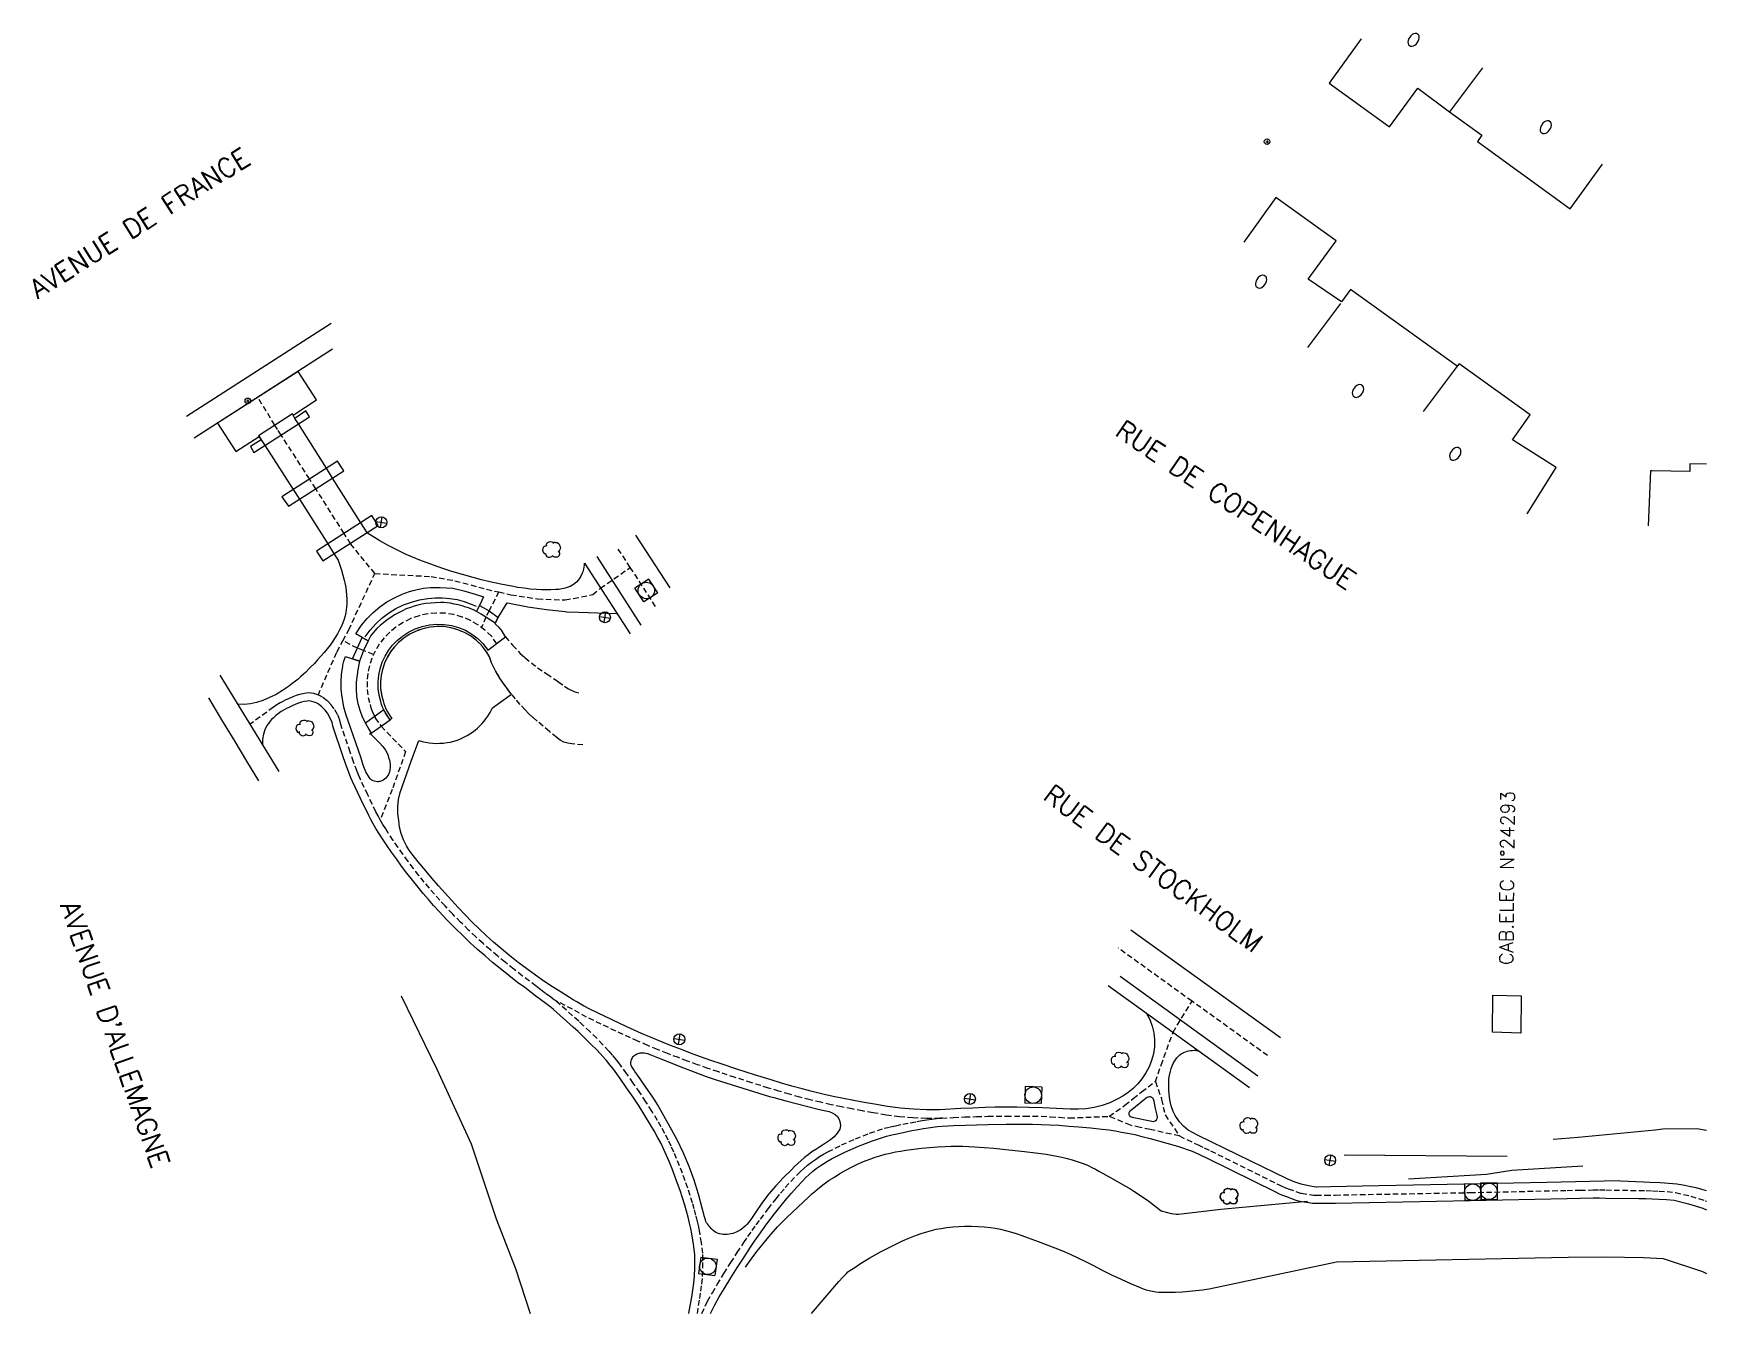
# Model space of a CAD drawing. Header units: millimetres. Extents: x 146512 to 147000, y 145000 to 145989.
# Drawn here: x 146847.5 to 147000, y 145000 to 145116.6 of the extents above; entities that cross this region are included whole.
import ezdxf
from ezdxf.enums import TextEntityAlignment as Align

# ---------------------------------------------------------------- set-up
doc = ezdxf.new("R2010")
doc.units = ezdxf.units.MM
doc.linetypes.add('DASHED', pattern=[0.75, 0.5, -0.25])
doc.layers.get('0').update_dxf_attribs({"linetype": 'CONTINUOUS'})
for name, color, linetype in [('W0001', 6, 'DASHED'), ('W0006', 2, 'CONTINUOUS'), ('W0008', 7, 'CONTINUOUS'), ('W0014', 7, 'CONTINUOUS'), ('W0060', 7, 'DASHED'), ('W0061', 7, 'CONTINUOUS'), ('W0100', 7, 'CONTINUOUS'), ('W0105', 7, 'CONTINUOUS'), ('W0113', 2, 'DASHED'), ('W0210', 2, 'CONTINUOUS'), ('W0211', 2, 'CONTINUOUS'), ('W0213', 2, 'CONTINUOUS'), ('W0300', 7, 'CONTINUOUS'), ('W0420', 7, 'CONTINUOUS'), ('W0431', 7, 'CONTINUOUS'), ('W0469', 7, 'CONTINUOUS'), ('W0514', 5, 'CONTINUOUS'), ('W0856', 7, 'CONTINUOUS'), ('W0989', 7, 'CONTINUOUS'), ('W0991', 7, 'CONTINUOUS'), ('W1102', 7, 'CONTINUOUS')]:
    doc.layers.add(name, color=color, linetype=linetype)
doc.styles.get("Standard").update_dxf_attribs({"font": 'romans.shx', "width": 0.85})

msp = doc.modelspace()

# ---------------------------------------------------------------- texts
at = {"layer": 'W0989'}
for s, rotation, p in [('AVENUE DE FRANCE', 32.4591, (146847.43, 145093.16)), ('RUE DE COPENHAGUE', 326.2445, (146946.47, 145080.8)), ('RUE DE STOCKHOLM', 323.7257, (146939.94, 145047.63)), ("AVENUE D'ALLEMAGNE", 289.2282, (146850.76, 145037.48))]:
    msp.add_text(s, height=1.75, rotation=rotation, dxfattribs=at).set_placement(p, align=Align.MIDDLE_LEFT)
at = {"layer": 'W0991'}
for p in [(146973.3, 145116.06), (146985.35, 145108.1), (146959.41, 145094.03), (146968.24, 145084.07), (146977.1, 145078.34)]:
    msp.add_text('O', height=1.25, rotation=324.2562, dxfattribs=at).set_placement(p, align=Align.MIDDLE_CENTER)
msp.add_text('CAB.ELEC N°24293', height=1.25, rotation=89.4414, dxfattribs=at).set_placement((146982.44, 145039.69), align=Align.CENTER)

# ---------------------------------------------------------------- blocks, each defined once
blk = doc.blocks.new('T856')
for p, q in [((-0.125, 0), (0.125, 0)), ((0, 0.125), (0, -0.125))]:
    blk.add_line(p, q)
blk.add_ellipse((0, 0), major_axis=(-0.177, 0.177), ratio=1, start_param=3.9269908, end_param=10.2101761)
blk = doc.blocks.new('T300')
for p, q in [((-0.8, 0.51), (-0.86, 0.34)), ((-0.86, 0.34), (-0.86, 0.17)), ((-0.86, 0.17), (-0.74, 0.06)), ((-0.69, 0.63), (-0.8, 0.51)), ((-0.8, -0.06), (-0.74, 0.06)), ((-0.74, 0.06), (-0.69, 0.11)), ((-0.57, 0.69), (-0.69, 0.63)), ((-0.46, 0.69), (-0.57, 0.69)), ((-0.29, 0.63), (-0.46, 0.69)), ((-0.29, 0.63), (-0.17, 0.74)), ((-0.23, 0.57), (-0.29, 0.63)), ((-0.17, 0.74), (-0.06, 0.8)), ((-0.06, 0.8), (0.06, 0.8)), ((0.06, 0.8), (0.23, 0.74)), ((0.23, 0.74), (0.34, 0.63)), ((0.34, 0.63), (0.4, 0.51)), ((0.46, 0.46), (0.34, 0.46)), ((0.4, 0.51), (0.4, 0.46)), ((0.57, 0.4), (0.46, 0.46)), ((0.57, 0.4), (0.69, 0.29)), ((0.69, 0.29), (0.74, 0.17)), ((0.74, 0.06), (0.69, -0.17)), ((0.74, 0.17), (0.74, 0.06)), ((-0.8, -0.17), (-0.8, -0.06)), ((-0.8, -0.23), (-0.8, -0.17)), ((-0.74, -0.34), (-0.8, -0.23)), ((-0.69, -0.4), (-0.74, -0.34)), ((-0.51, -0.46), (-0.69, -0.4)), ((-0.4, -0.46), (-0.51, -0.46)), ((-0.4, -0.46), (-0.34, -0.46)), ((-0.34, -0.46), (-0.34, -0.4)), ((-0.34, -0.51), (-0.34, -0.46)), ((-0.29, -0.63), (-0.34, -0.51)), ((-0.17, -0.74), (-0.29, -0.63)), ((-0.06, -0.8), (-0.17, -0.74)), ((0.06, -0.8), (-0.06, -0.8)), ((0.17, -0.74), (0.06, -0.8)), ((0.23, -0.69), (0.17, -0.74)), ((0.29, -0.46), (0.23, -0.46)), ((0.29, -0.63), (0.23, -0.69)), ((0.46, -0.4), (0.29, -0.46)), ((0.34, -0.51), (0.29, -0.63)), ((0.34, -0.51), (0.34, -0.46)), ((0.57, -0.34), (0.46, -0.4)), ((0.63, -0.29), (0.57, -0.34)), ((0.69, -0.17), (0.63, -0.29))]:
    blk.add_line(p, q)
blk = doc.blocks.new('T420')
for p, q in [((0.75, 0.75), (-0.75, 0.75)), ((-0.75, 0.75), (-0.75, -0.75)), ((0.75, 0.75), (0.75, -0.75)), ((0.75, -0.75), (-0.75, -0.75))]:
    blk.add_line(p, q)
blk.add_ellipse((0, 0), major_axis=(-0.53, 0.53), ratio=1, start_param=3.926991, end_param=10.210176)
blk = doc.blocks.new('T469')
at = {"color": 0, "linetype": 'Continuous', "flags": 128}
for points in [[(-0.35, 0.35), (0.35, -0.35)], [(-0.35, -0.35), (0.35, 0.35)]]:
    blk.add_lwpolyline(points, dxfattribs=at)
at = {"color": 0, "linetype": 'Continuous'}
blk.add_circle((0, 0), 0.5, dxfattribs=at)

# ---------------------------------------------------------------- linework, layer by layer
at = {"layer": 'W0001'}
for points in [[(146904.23, 145064.43), (146901.92, 145067.99), (146900.73, 145069.82)], [(146960, 145023.5), (146953.11, 145028.46), (146946.38, 145033.31)]]:
    msp.add_lwpolyline(points, dxfattribs=at)
at = {"layer": 'W0006'}
for points in [[(146874.65, 145090.22), (146861.47, 145081.73)], [(146863.47, 145056.1), (146864.67, 145054.11), (146865.87, 145052.13), (146866.95, 145050.34), (146868.03, 145048.55)]]:
    msp.add_lwpolyline(points, dxfattribs=at)
at = {"layer": 'W0008'}
for points in [[(146905.57, 145066.13), (146902.44, 145070.93)], [(146898.86, 145068.98), (146902.89, 145062.74)], [(146961.17, 145025.12), (146947.55, 145034.93)], [(146946.56, 145030.74), (146959.11, 145021.67)]]:
    msp.add_lwpolyline(points, dxfattribs=at)
at = {"layer": 'W0014'}
for points in [[(146874.77, 145087.89), (146862.18, 145079.76)], [(146897.74, 145068.37), (146901.9, 145061.95)], [(146877.76, 145061.65), (146878.22, 145062.27), (146878.73, 145062.84), (146879.29, 145063.36), (146879.9, 145063.83), (146880.56, 145064.23), (146881.25, 145064.57), (146881.97, 145064.83), (146882.71, 145065.03), (146883.46, 145065.16), (146884.13, 145065.23), (146884.81, 145065.23), (146885.48, 145065.17), (146886.14, 145065.06), (146886.79, 145064.88), (146887.41, 145064.64), (146887.89, 145064.46)], [(146864.52, 145058.17), (146869.89, 145049.38)], [(146945.48, 145029.88), (146958.36, 145020.59)]]:
    msp.add_lwpolyline(points, dxfattribs=at)
at = {"layer": 'W0060'}
for points in [[(146875.73, 145061.3), (146876.26, 145062.3), (146878.64, 145067.43), (146876.43, 145070.14), (146875.84, 145071.09), (146873.25, 145075.16), (146872.69, 145076.05), (146870.11, 145080.04), (146869.77, 145080.56), (146869.53, 145080.94), (146867.97, 145083.49)], [(146878.64, 145067.43), (146883.77, 145067.16), (146885.94, 145066.78), (146888.83, 145066), (146889.94, 145065.75), (146891.05, 145065.49), (146893.47, 145065.12), (146895.99, 145065.02), (146898.5, 145065.51), (146899.2, 145066.09), (146901.92, 145067.99)], [(146889.94, 145065.75), (146889.06, 145064.04), (146888.76, 145063.47), (146888.36, 145062.52)], [(146889.75, 145061.04), (146889.28, 145061.71), (146888.68, 145062.28), (146888.04, 145062.76), (146887.35, 145063.16), (146886.61, 145063.47), (146885.84, 145063.69), (146885.05, 145063.81), (146884.25, 145063.83), (146883.46, 145063.76), (146882.68, 145063.59), (146881.92, 145063.32), (146881.21, 145062.96), (146880.55, 145062.53), (146880, 145062.08), (146879.5, 145061.56), (146879.05, 145060.99), (146878.68, 145060.37), (146878.37, 145059.71), (146878.15, 145059.02), (146878, 145058.31), (146877.93, 145057.59), (146877.95, 145056.87), (146878.04, 145056.15), (146878.21, 145055.5), (146878.29, 145055.2), (146878.41, 145054.88), (146878.56, 145054.55), (146878.67, 145054.35), (146878.67, 145054.35), (146878.67, 145054.25), (146879.11, 145053.66), (146879.22, 145053.52), (146881.45, 145051.2), (146881.45, 145051.2), (146881.45, 145051.2), (146880.22, 145047.75), (146879.13, 145044.99)], [(146873.47, 145056.36), (146875.2, 145060.31), (146875.73, 145061.3)], [(146878.52, 145060.04), (146877.62, 145060.43), (146877.05, 145060.63), (146875.73, 145061.3)], [(146908.05, 145000), (146908.14, 145000.72), (146908.25, 145001.37), (146908.35, 145002.03), (146908.43, 145002.69), (146908.51, 145003.37), (146908.54, 145004.14), (146908.53, 145005.49), (146908.53, 145005.49), (146908.4, 145006.43), (146908.25, 145007.37), (146908.16, 145007.89), (146908.04, 145008.4), (146907.9, 145008.97), (146907.75, 145009.53), (146907.59, 145010.08), (146907.38, 145010.76), (146907.16, 145011.43), (146906.92, 145012.1), (146906.68, 145012.78), (146906.42, 145013.46), (146906.14, 145014.13), (146905.9, 145014.7), (146905.64, 145015.26), (146905.38, 145015.81), (146905.06, 145016.42), (146904.74, 145017.01), (146904.41, 145017.59), (146903.88, 145018.45), (146903.34, 145019.3), (146902.79, 145020.14), (146902.19, 145021), (146901.59, 145021.86), (146900.96, 145022.71), (146900.65, 145023.12), (146900.31, 145023.53), (146899.97, 145023.92), (146899.42, 145024.5), (146898.86, 145025.08), (146898.27, 145025.66), (146897.67, 145026.23), (146897.22, 145026.64), (146895.41, 145028.25), (146895.16, 145028.46), (146894.9, 145028.66), (146894.64, 145028.85), (146894.19, 145029.17), (146893.76, 145029.49), (146893.33, 145029.83), (146892.74, 145030.3), (146892.09, 145030.75), (146891.31, 145031.37), (146890.52, 145032.01), (146889.84, 145032.57), (146889.17, 145033.13), (146888.5, 145033.72), (146887.84, 145034.32), (146887.19, 145034.94), (146886.46, 145035.66), (146885.74, 145036.39), (146885.04, 145037.14), (146884.55, 145037.67), (146884.07, 145038.21), (146883.61, 145038.76), (146883.15, 145039.31), (146882.65, 145039.93), (146882.16, 145040.56), (146881.67, 145041.2), (146881.2, 145041.85), (146880.76, 145042.48), (146880.32, 145043.11), (146879.89, 145043.75), (146879.63, 145044.16), (146879.37, 145044.57), (146879.13, 145044.99), (146878.93, 145045.35), (146878.74, 145045.72), (146878, 145047.26), (146877.27, 145048.8), (146877.14, 145049.1), (146877.02, 145049.4), (146876.7, 145050.27), (146876.39, 145051.16), (146875.54, 145053.67), (146875.44, 145054.08), (146875.24, 145054.58), (146874.94, 145055.1), (146874.67, 145055.46), (146874.3, 145055.84), (146873.86, 145056.17), (146873.6, 145056.31), (146873.35, 145056.42), (146873.08, 145056.5), (146872.85, 145056.54), (146872.61, 145056.55), (146872.39, 145056.54), (146872.07, 145056.48), (146871.77, 145056.41), (146871.46, 145056.31), (146871.16, 145056.2), (146870.82, 145056.05), (146870.48, 145055.89), (146870.25, 145055.78), (146870.01, 145055.65), (146869.72, 145055.46), (146869.42, 145055.26), (146869.4, 145055.24), (146867.28, 145053.71)], [(146930.36, 145017.8), (146930.15, 145017.79), (146928.91, 145017.78), (146927.68, 145017.83), (146926.46, 145017.93), (146925.24, 145018.09), (146924.04, 145018.3), (146923.09, 145018.46), (146922.14, 145018.64), (146921.18, 145018.83), (146920.23, 145019.03), (146919.28, 145019.25), (146918.32, 145019.48), (146917.37, 145019.72), (146916.42, 145019.98), (146915.47, 145020.26), (146914.52, 145020.54), (146912.99, 145021.02), (146911.47, 145021.51), (146909.95, 145022.01), (146909, 145022.34), (146908.06, 145022.67), (146907.12, 145023.01), (146906.31, 145023.32), (146905.31, 145023.7), (146904.41, 145024.06), (146903.51, 145024.43), (146902.62, 145024.82), (146901.27, 145025.43), (146899.93, 145026.05), (146898.6, 145026.69), (146897.94, 145027.02), (146897.29, 145027.37), (146896.65, 145027.73), (146895.03, 145028.56)], [(146949.77, 145021.14), (146950.3, 145022.64), (146951.38, 145025.63), (146953.11, 145028.46)], [(146950.29, 145019.71), (146950.34, 145019.51), (146950.48, 145018.82), (146950.66, 145018.1), (146951.96, 145016.18), (146949.3, 145016.77), (146948.4, 145016.96), (146947.5, 145017.15), (146945.57, 145017.97), (146946.99, 145018.98), (146947.74, 145019.59), (146948.52, 145020.21), (146949.77, 145021.14), (146950.32, 145019.61)], [(146908.43, 145000), (146908.97, 145001.12), (146909.4, 145001.89), (146909.84, 145002.64), (146910.45, 145003.64), (146911.08, 145004.64), (146911.67, 145005.55), (146912.27, 145006.46), (146912.64, 145007.01), (146913.02, 145007.56), (146913.4, 145008.09), (146913.78, 145008.6), (146914.49, 145009.53), (146915.2, 145010.45), (146915.62, 145010.96), (146916.05, 145011.47), (146916.55, 145012.03), (146917.07, 145012.58), (146917.39, 145012.9), (146917.73, 145013.21), (146918.07, 145013.51), (146918.43, 145013.79), (146918.79, 145014.05), (146919.15, 145014.3), (146919.53, 145014.53), (146919.92, 145014.74), (146921.17, 145015.36), (146922.44, 145015.92), (146923.73, 145016.43), (146925.06, 145016.88), (146925.59, 145017), (146926.08, 145017.11), (146926.76, 145017.25), (146927.44, 145017.39), (146928.02, 145017.5), (146928.52, 145017.58), (146928.95, 145017.66), (146929.4, 145017.71), (146929.84, 145017.76), (146930.29, 145017.8), (146931.35, 145017.86), (146932.4, 145017.91), (146933.46, 145017.95), (146934.52, 145017.97), (146936.17, 145018), (146937.82, 145018), (146938.6, 145018), (146939.38, 145017.97), (146940.19, 145017.93), (146941.01, 145017.88), (146941.93, 145017.82), (146945.57, 145017.97)], [(146951.96, 145016.18), (146951.96, 145016.18), (146953.38, 145015.49), (146953.52, 145015.43), (146953.66, 145015.38), (146954.23, 145015.1), (146954.8, 145014.82), (146961.04, 145011.74), (146961.3, 145011.61), (146961.56, 145011.49), (146961.72, 145011.43), (146961.88, 145011.37), (146962.81, 145011.04), (146963, 145010.98), (146963.09, 145010.96), (146964.19, 145010.8), (146964.29, 145010.79), (146964.4, 145010.79), (146965.27, 145010.79), (146966.16, 145010.8), (146978.44, 145011.02), (146987.29, 145011.22), (146988.47, 145011.24), (146989.66, 145011.26), (146990.24, 145011.26), (146990.83, 145011.26), (146993.86, 145011.21), (146994.49, 145011.2), (146995.08, 145011.19), (146995.68, 145011.16), (146996.4, 145011.11), (146997.18, 145011.04), (146998.56, 145010.7), (146999.89, 145010.28), (147000, 145010.24)]]:
    msp.add_lwpolyline(points, dxfattribs=at)
at = {"layer": 'W0061'}
for points in [[(146897.73, 145068.37), (146897.72, 145068.19), (146897.7, 145068.01), (146897.67, 145067.84), (146897.63, 145067.71), (146897.59, 145067.59), (146897.54, 145067.47), (146897.4, 145067.2), (146897.25, 145066.95), (146897.15, 145066.81), (146897.05, 145066.69), (146896.91, 145066.56), (146896.76, 145066.44), (146896.6, 145066.34), (146896.44, 145066.25), (146896.26, 145066.18), (146896.08, 145066.12), (146895.88, 145066.07), (146895.67, 145066.03), (146895.4, 145065.99), (146895.13, 145065.97), (146894.69, 145065.94), (146894.26, 145065.94), (146893.82, 145065.95), (146893.38, 145065.97), (146892.81, 145066.02), (146892.24, 145066.09), (146891.67, 145066.17), (146891.11, 145066.27), (146890.12, 145066.47), (146889.13, 145066.69), (146888.37, 145066.87), (146887.61, 145067.06), (146886.63, 145067.34), (146885.67, 145067.63), (146884.83, 145067.9), (146883.99, 145068.18), (146882.74, 145068.65), (146881.5, 145069.18), (146879.91, 145069.97), (146879.11, 145070.42), (146877.97, 145071.12), (146877.37, 145072.04), (146874.79, 145076.13), (146874.25, 145077.03), (146871.68, 145081.07), (146871.35, 145081.56), (146871.2, 145081.86), (146873.34, 145083.26), (146871.66, 145085.85), (146864.29, 145081.12), (146865.97, 145078.54), (146868.1, 145079.92), (146868.29, 145079.61), (146868.64, 145079.08), (146871.21, 145075.1), (146871.77, 145074.22), (146874.36, 145070.15), (146874.94, 145069.21), (146875.3, 145068.64), (146875.61, 145067.74), (146875.86, 145066.82), (146875.92, 145066.57), (146875.97, 145066.31), (146876.02, 145065.88), (146876.07, 145065.44), (146876.09, 145065.17), (146876.1, 145064.9), (146876.09, 145064.63), (146876.07, 145064.38), (146876.04, 145064.13), (146876, 145063.87), (146875.94, 145063.57), (146875.85, 145063.27), (146875.74, 145062.95), (146875.6, 145062.64), (146875.43, 145062.29), (146875.24, 145061.94), (146875.03, 145061.6), (146874.81, 145061.27), (146874.56, 145060.91), (146874.29, 145060.57), (146874.02, 145060.23), (146873.73, 145059.89), (146873.43, 145059.56), (146873.13, 145059.24), (146872.72, 145058.83), (146872.31, 145058.42), (146872.1, 145058.22), (146871.87, 145058.02), (146871.64, 145057.82), (146871.4, 145057.63), (146871.08, 145057.39), (146870.76, 145057.15), (146870.22, 145056.76), (146869.65, 145056.41), (146869.05, 145056.12), (146868.43, 145055.87), (146867.87, 145055.68), (146867.3, 145055.55), (146866.73, 145055.51), (146866.16, 145055.54)], [(146878.02, 145061.29), (146877.49, 145061.6), (146876.91, 145061.95), (146877.43, 145062.73), (146877.94, 145063.33), (146878.49, 145063.89), (146879.09, 145064.39), (146879.74, 145064.84), (146880.42, 145065.23), (146881.13, 145065.56), (146881.46, 145065.68), (146881.8, 145065.79), (146882.14, 145065.89), (146882.49, 145065.98), (146882.79, 145066.04), (146883.09, 145066.09), (146883.39, 145066.12), (146883.7, 145066.15), (146884.14, 145066.16), (146884.59, 145066.16), (146885.16, 145066.13), (146885.74, 145066.09), (146886.76, 145065.84), (146887.78, 145065.56), (146888.53, 145065.32), (146888.19, 145064.53), (146887.91, 145063.98), (146887.91, 145063.98), (146887.63, 145064.11), (146887.4, 145064.21), (146887.17, 145064.3), (146886.93, 145064.38), (146886.59, 145064.48), (146886.23, 145064.57), (146885.88, 145064.65), (146885.53, 145064.72), (146885.23, 145064.76), (146884.93, 145064.78), (146884.64, 145064.79), (146884.18, 145064.77), (146883.73, 145064.74), (146883.28, 145064.69), (146882.92, 145064.63), (146882.57, 145064.55), (146882.23, 145064.46), (146881.89, 145064.35), (146881.51, 145064.2), (146881.15, 145064.04), (146880.79, 145063.86), (146880.44, 145063.66), (146880.1, 145063.44), (146879.76, 145063.2), (146879.44, 145062.95), (146879.13, 145062.69), (146878.83, 145062.41), (146878.64, 145062.21), (146878.46, 145061.99), (146878.29, 145061.77), (146878.15, 145061.53), (146878.02, 145061.29)], [(146948.97, 145027.35), (146949.26, 145026.78), (146949.47, 145026.19), (146949.62, 145025.57), (146949.69, 145024.94), (146949.68, 145024.31), (146949.59, 145023.68), (146949.43, 145023.07), (146949.2, 145022.48), (146948.9, 145021.92), (146948.54, 145021.4), (146948.16, 145020.94), (146947.75, 145020.52), (146947.29, 145020.14), (146946.8, 145019.8), (146946.29, 145019.52), (146945.61, 145019.21), (146944.92, 145018.96), (146944.2, 145018.78), (146943.47, 145018.66), (146942.74, 145018.61), (146942, 145018.63), (146940.74, 145018.69), (146939.48, 145018.74), (146938.22, 145018.78), (146937.15, 145018.8), (146936.07, 145018.8), (146935.16, 145018.79), (146934.25, 145018.76), (146933.15, 145018.72), (146932.04, 145018.67), (146930.12, 145018.57), (146928.93, 145018.56), (146927.73, 145018.61), (146926.54, 145018.71), (146925.35, 145018.86), (146924.18, 145019.07), (146923.23, 145019.23), (146922.28, 145019.4), (146921.34, 145019.59), (146920.4, 145019.79), (146919.46, 145020), (146918.51, 145020.23), (146917.57, 145020.48), (146916.63, 145020.73), (146915.69, 145021), (146914.75, 145021.29), (146913.23, 145021.76), (146911.71, 145022.25), (146910.2, 145022.75), (146909.26, 145023.07), (146908.33, 145023.4), (146907.4, 145023.74), (146906.59, 145024.05), (146905.59, 145024.43), (146904.7, 145024.78), (146903.82, 145025.15), (146902.94, 145025.53), (146901.6, 145026.14), (146900.27, 145026.76), (146898.94, 145027.39), (146898.3, 145027.71), (146897.66, 145028.05), (146897.04, 145028.4), (146896.73, 145028.59), (146895.62, 145029.27), (146894.83, 145029.78), (146894.04, 145030.3), (146893.27, 145030.84), (146892.48, 145031.41), (146891.71, 145032), (146890.95, 145032.6), (146890.2, 145033.21), (146889.47, 145033.84), (146888.79, 145034.44), (146888.14, 145035.06), (146887.49, 145035.69), (146886.86, 145036.33), (146886.24, 145036.99), (146885.34, 145037.98), (146884.45, 145038.98), (146883.86, 145039.65), (146883.29, 145040.33), (146882.6, 145041.17), (146881.93, 145042.02), (146881.72, 145042.31), (146881.53, 145042.61), (146881.26, 145043.16), (146881.05, 145043.73), (146880.9, 145044.32), (146880.82, 145044.92), (146880.74, 145045.56), (146880.74, 145046.21), (146880.81, 145046.85), (146880.96, 145047.48), (146881.96, 145050.34), (146882.64, 145052.23), (146882.96, 145052.13), (146883.27, 145052.06), (146883.59, 145052.01), (146883.92, 145051.97), (146884.24, 145051.95), (146884.57, 145051.96), (146884.89, 145051.98), (146885.22, 145052.02), (146885.54, 145052.08), (146885.85, 145052.16), (146886.16, 145052.26), (146886.46, 145052.38), (146886.76, 145052.51), (146887.05, 145052.66), (146887.3, 145052.81), (146887.54, 145052.98), (146887.77, 145053.15), (146887.99, 145053.34), (146888.2, 145053.54), (146888.4, 145053.75), (146888.59, 145053.97), (146888.77, 145054.2), (146888.94, 145054.44), (146889.09, 145054.69), (146889.23, 145054.94), (146889.35, 145055.2), (146891.1, 145056.44), (146891.04, 145056.51), (146890.54, 145057.16), (146890.07, 145057.85), (146889.65, 145058.56), (146889.27, 145059.29), (146889.1, 145059.84), (146888.82, 145060.29), (146888.35, 145060.9), (146887.89, 145061.35), (146887.37, 145061.74), (146886.8, 145062.06), (146886.21, 145062.31), (146885.58, 145062.49), (146884.94, 145062.59), (146884.29, 145062.6), (146883.65, 145062.54), (146883.01, 145062.4), (146882.4, 145062.19), (146881.82, 145061.9), (146881.28, 145061.54), (146880.83, 145061.17), (146880.42, 145060.75), (146880.06, 145060.29), (146879.76, 145059.79), (146879.51, 145059.26), (146879.33, 145058.7), (146879.21, 145058.13), (146879.16, 145057.55), (146879.17, 145056.96), (146879.25, 145056.38), (146879.39, 145055.82), (146879.46, 145055.58), (146879.55, 145055.34), (146879.65, 145055.11), (146879.8, 145054.82), (146879.98, 145054.53), (146880.18, 145054.23), (146880.04, 145054.11), (146879.92, 145054.26), (146879.72, 145054.56), (146879.72, 145054.56), (146879.54, 145054.86), (146879.46, 145055.01), (146879.34, 145055.26), (146879.25, 145055.51), (146879.18, 145055.76), (146879.03, 145056.34), (146878.95, 145056.95), (146878.94, 145057.56), (146879, 145058.16), (146879.12, 145058.76), (146879.31, 145059.34), (146879.57, 145059.89), (146879.88, 145060.41), (146880.26, 145060.9), (146880.68, 145061.33), (146881.15, 145061.72), (146881.71, 145062.09), (146882.32, 145062.39), (146882.95, 145062.61), (146883.61, 145062.76), (146884.29, 145062.82), (146884.96, 145062.8), (146885.63, 145062.7), (146886.28, 145062.52), (146886.9, 145062.26), (146887.49, 145061.92), (146888.03, 145061.51), (146888.51, 145061.04), (146888.93, 145060.45), (146890.54, 145061.67), (146890.54, 145061.67), (146890.17, 145062.27), (146889.96, 145062.5), (146889.67, 145062.79), (146889.58, 145062.87), (146889.6, 145062.9), (146889.88, 145063.43), (146890.71, 145064.76), (146890.89, 145064.72), (146892.58, 145064.4), (146894.29, 145064.15), (146896, 145063.96), (146896.14, 145063.95), (146897.24, 145063.91), (146900.67, 145063.8), (146900.67, 145063.8)], [(146877.79, 145053.8), (146877.8, 145053.79), (146878.09, 145053.25), (146878.31, 145052.88), (146878.26, 145052.83), (146878.59, 145052.5), (146878.74, 145052.35), (146879.06, 145051.99), (146879.36, 145051.68), (146879.62, 145051.33), (146879.82, 145050.94), (146879.9, 145050.68), (146879.98, 145050.42), (146880.02, 145050.25), (146880.04, 145050.09), (146880.05, 145049.91), (146880.04, 145049.74), (146880.02, 145049.54), (146879.97, 145049.33), (146879.93, 145049.22), (146879.88, 145049.12), (146879.82, 145049.02), (146879.73, 145048.9), (146879.63, 145048.79), (146879.52, 145048.7), (146879.4, 145048.61), (146879.27, 145048.54), (146879.13, 145048.49), (146879.04, 145048.47), (146878.94, 145048.46), (146878.84, 145048.46), (146878.74, 145048.47), (146878.62, 145048.5), (146878.49, 145048.55), (146878.37, 145048.61), (146878.29, 145048.66), (146878.22, 145048.73), (146878.15, 145048.8), (146877.82, 145049.37), (146877.57, 145049.97), (146877.39, 145050.6), (146876.2, 145054.02), (146876.03, 145054.53), (146875.87, 145055.05), (146875.82, 145055.26), (146875.78, 145055.48), (146875.65, 145056.17), (146875.58, 145056.86), (146875.57, 145057.56), (146875.61, 145058.26), (146875.72, 145058.95), (146875.74, 145059.07), (146875.76, 145059.19), (146875.83, 145059.45), (146875.97, 145059.88), (146876.61, 145059.67), (146877.24, 145059.44), (146877.2, 145059.29), (146877.17, 145059.15), (146877.09, 145058.67), (146877.03, 145058.19), (146877.03, 145058.19), (146876.94, 145057.54), (146876.93, 145056.89), (146876.97, 145056.24), (146877.08, 145055.6), (146877.26, 145054.98), (146877.5, 145054.37), (146877.79, 145053.8)], [(146907.26, 145000), (146907.3, 145000.21), (146907.42, 145000.85), (146907.53, 145001.49), (146907.63, 145002.13), (146907.71, 145002.78), (146907.78, 145003.42), (146907.81, 145004.15), (146907.8, 145005.39), (146907.67, 145006.32), (146907.53, 145007.25), (146907.44, 145007.74), (146907.33, 145008.23), (146907.19, 145008.78), (146907.04, 145009.33), (146906.88, 145009.87), (146906.67, 145010.54), (146906.46, 145011.2), (146906.23, 145011.85), (146905.99, 145012.52), (146905.73, 145013.19), (146905.46, 145013.84), (146905.22, 145014.4), (146904.97, 145014.95), (146904.72, 145015.48), (146904.41, 145016.08), (146904.1, 145016.65), (146903.77, 145017.21), (146903.26, 145018.06), (146902.72, 145018.9), (146902.18, 145019.73), (146901.59, 145020.58), (146900.99, 145021.43), (146900.38, 145022.27), (146900.07, 145022.66), (146899.75, 145023.05), (146899.42, 145023.42), (146898.89, 145024), (146898.34, 145024.56), (146897.76, 145025.13), (146897.17, 145025.7), (146896.73, 145026.1), (146894.93, 145027.69), (146894.7, 145027.89), (146894.46, 145028.07), (146894.21, 145028.25), (146893.76, 145028.58), (146893.31, 145028.91), (146892.88, 145029.25), (146892.3, 145029.71), (146892.3, 145029.71), (146891.65, 145030.16), (146890.85, 145030.8), (146890.05, 145031.44), (146889.37, 145032), (146888.69, 145032.58), (146888.01, 145033.17), (146887.34, 145033.78), (146886.68, 145034.41), (146885.94, 145035.14), (146885.21, 145035.88), (146884.5, 145036.64), (146884, 145037.18), (146883.52, 145037.73), (146883.04, 145038.28), (146882.58, 145038.85), (146882.07, 145039.48), (146881.57, 145040.12), (146881.08, 145040.76), (146880.61, 145041.42), (146880.15, 145042.05), (146879.71, 145042.7), (146879.28, 145043.34), (146879, 145043.77), (146878.74, 145044.19), (146878.49, 145044.63), (146878.28, 145045.01), (146878.08, 145045.39), (146877.34, 145046.94), (146876.6, 145048.49), (146876.46, 145048.81), (146876.33, 145049.14), (146876.01, 145050.03), (146875.7, 145050.92), (146874.84, 145053.44), (146874.74, 145053.86), (146874.58, 145054.26), (146874.33, 145054.7), (146874.11, 145054.98), (146873.81, 145055.29), (146873.47, 145055.55), (146873.29, 145055.65), (146873.1, 145055.72), (146872.91, 145055.78), (146872.77, 145055.81), (146872.62, 145055.82), (146872.48, 145055.81), (146872.22, 145055.76), (146871.97, 145055.7), (146871.7, 145055.62), (146871.44, 145055.52), (146871.12, 145055.38), (146870.8, 145055.23), (146870.59, 145055.13), (146870.38, 145055.01), (146870.12, 145054.85), (146869.86, 145054.67), (146869.62, 145054.49), (146869.4, 145054.29), (146869.23, 145054.13), (146869.08, 145053.95), (146868.94, 145053.77), (146868.81, 145053.57), (146868.61, 145053.18), (146868.49, 145052.8), (146868.4, 145052.32), (146868.4, 145051.88)], [(146868.4, 145051.88), (146868.39, 145052.04)], [(147000, 145011.17), (146999.58, 145011.3), (146999.06, 145011.44), (146998.55, 145011.56), (146998.03, 145011.67), (146997.66, 145011.73), (146997.29, 145011.78), (146996.92, 145011.82), (146995.76, 145011.9), (146994.83, 145011.95), (146994.26, 145011.98), (146992.17, 145012.07), (146991.94, 145012.08), (146990.68, 145012.05), (146985.46, 145011.94), (146974.84, 145011.72), (146968.62, 145011.62), (146965.77, 145011.55), (146964.48, 145011.52), (146964.42, 145011.52), (146964.42, 145011.52), (146963.74, 145011.63), (146963.07, 145011.79), (146962.42, 145012.01), (146961.78, 145012.27), (146957.3, 145014.47), (146953.68, 145016.23), (146952.77, 145016.71), (146952.34, 145017.06), (146951.96, 145017.46), (146951.57, 145018.04), (146951.39, 145018.4), (146951.2, 145018.92), (146951.08, 145019.46), (146951.03, 145020.01), (146951.01, 145020.35), (146951, 145020.7), (146951, 145021.04), (146951.01, 145021.3), (146951.04, 145021.57), (146951.08, 145021.83), (146951.14, 145022.08), (146951.21, 145022.33), (146951.3, 145022.57), (146951.38, 145022.77), (146951.48, 145022.95), (146951.6, 145023.13), (146951.72, 145023.29), (146951.85, 145023.43), (146951.99, 145023.56), (146952.11, 145023.65), (146952.24, 145023.73), (146952.38, 145023.8), (146952.52, 145023.85), (146952.66, 145023.9), (146952.8, 145023.93), (146952.97, 145023.96), (146953.15, 145023.98), (146953.32, 145023.99), (146953.42, 145023.99), (146953.51, 145023.98), (146953.65, 145023.95), (146953.78, 145023.92)], [(146949.93, 145018.07), (146949.93, 145018.07), (146949.79, 145018.67), (146949.65, 145019.35), (146949.61, 145019.51), (146949.6, 145019.53), (146949.57, 145019.58), (146949.54, 145019.62), (146949.5, 145019.65), (146949.46, 145019.68), (146949.41, 145019.71), (146949.36, 145019.73), (146949.31, 145019.74), (146949.23, 145019.74), (146949.15, 145019.73), (146949.08, 145019.71), (146949, 145019.68), (146948.92, 145019.62), (146947.46, 145018.45), (146947.41, 145018.4), (146947.38, 145018.35), (146947.35, 145018.28), (146947.35, 145018.21), (146947.35, 145018.15), (146947.38, 145018.09), (146947.42, 145018.03), (146947.49, 145017.98), (146947.57, 145017.93), (146947.66, 145017.9), (146949.46, 145017.52), (146949.46, 145017.52), (146949.61, 145017.51), (146949.75, 145017.56), (146949.87, 145017.65), (146949.94, 145017.78), (146949.96, 145017.93), (146949.93, 145018.07)], [(146909.24, 145000), (146909.62, 145000.78), (146910.03, 145001.53), (146910.47, 145002.26), (146911.08, 145003.25), (146911.7, 145004.24), (146912.29, 145005.15), (146912.88, 145006.05), (146913.25, 145006.6), (146913.63, 145007.14), (146913.99, 145007.66), (146914.37, 145008.16), (146915.07, 145009.08), (146915.78, 145009.99), (146916.18, 145010.49), (146916.6, 145010.98), (146917.09, 145011.53), (146917.6, 145012.07), (146917.9, 145012.37), (146918.22, 145012.66), (146918.54, 145012.94), (146918.87, 145013.21), (146919.21, 145013.45), (146919.55, 145013.68), (146919.9, 145013.89), (146920.26, 145014.09), (146920.26, 145014.09), (146921.48, 145014.7), (146922.72, 145015.24), (146923.98, 145015.74), (146925.27, 145016.17), (146925.75, 145016.29), (146926.23, 145016.39), (146926.9, 145016.53), (146927.58, 145016.67), (146928.15, 145016.77), (146928.64, 145016.86), (146929.06, 145016.93), (146929.49, 145016.99), (146929.91, 145017.03), (146930.34, 145017.06), (146931.39, 145017.13), (146932.43, 145017.17), (146933.48, 145017.21), (146934.53, 145017.24), (146936.17, 145017.26), (146937.81, 145017.27), (146938.58, 145017.26), (146939.35, 145017.24), (146940.15, 145017.2), (146940.96, 145017.15), (146941.88, 145017.08), (146942.79, 145017.01), (146943.85, 145016.91), (146944.91, 145016.8), (146945.53, 145016.73), (146946.14, 145016.64), (146946.68, 145016.54), (146947.22, 145016.44), (146947.89, 145016.3), (146948.55, 145016.14), (146949.3, 145015.95), (146950.05, 145015.75), (146950.81, 145015.53), (146951.57, 145015.31), (146951.89, 145015.21), (146953.14, 145014.79), (146953.25, 145014.75), (146953.35, 145014.71), (146953.92, 145014.44), (146954.48, 145014.17), (146960.72, 145011.08), (146960.99, 145010.95), (146961.27, 145010.82), (146961.44, 145010.75), (146961.62, 145010.68), (146962.58, 145010.34), (146962.82, 145010.27), (146962.96, 145010.24), (146964.1, 145010.07), (146964.24, 145010.06), (146964.38, 145010.05), (146965.28, 145010.06), (146966.18, 145010.07), (146978.45, 145010.29), (146987.31, 145010.49), (146988.49, 145010.51), (146989.67, 145010.53), (146990.24, 145010.53), (146990.82, 145010.52), (146993.84, 145010.48), (146994.47, 145010.47), (146995.06, 145010.45), (146995.64, 145010.42), (146996.35, 145010.38), (146997.06, 145010.32), (146998.36, 145009.99), (146999.65, 145009.59), (147000, 145009.46)]]:
    msp.add_lwpolyline(points, dxfattribs=at)
msp.add_lwpolyline([(146913.34, 145009.21), (146912.9, 145008.58), (146912.72, 145008.34), (146912.54, 145008.11), (146912.48, 145008.04), (146912.42, 145007.99), (146912.18, 145007.79), (146911.92, 145007.61), (146911.74, 145007.5), (146911.56, 145007.4), (146911.41, 145007.34), (146911.27, 145007.29), (146911.11, 145007.25), (146910.94, 145007.22), (146910.76, 145007.2), (146910.58, 145007.19), (146910.4, 145007.2), (146910.22, 145007.22), (146910.04, 145007.27), (146909.88, 145007.32), (146909.73, 145007.39), (146909.59, 145007.48), (146909.46, 145007.58), (146909.34, 145007.7), (146909.14, 145007.92), (146908.96, 145008.16), (146908.88, 145008.28), (146908.81, 145008.4), (146908.76, 145008.53), (146908.7, 145008.71), (146908.65, 145008.89), (146908.61, 145009.07), (146908.48, 145009.6), (146908.14, 145010.88), (146907.74, 145012.15), (146907.28, 145013.4), (146906.76, 145014.62), (146906.19, 145015.82), (146905.56, 145016.99), (146905.56, 145016.99), (146904.99, 145018.03), (146904.4, 145019.05), (146904.16, 145019.44), (146903.91, 145019.81), (146903.55, 145020.33), (146902.6, 145021.7), (146902.33, 145022.07), (146902.26, 145022.17), (146902.04, 145022.54), (146902.01, 145022.62), (146901.98, 145022.69), (146901.97, 145022.77), (146901.96, 145022.86), (146901.97, 145022.95), (146901.99, 145023.03), (146902.03, 145023.14), (146902.08, 145023.24), (146902.13, 145023.34), (146902.19, 145023.41), (146902.25, 145023.48), (146902.32, 145023.54), (146902.42, 145023.6), (146902.52, 145023.66), (146902.63, 145023.71), (146902.73, 145023.73), (146902.83, 145023.75), (146902.92, 145023.76), (146903.06, 145023.76), (146903.2, 145023.75), (146903.34, 145023.73), (146903.49, 145023.69), (146903.54, 145023.68), (146903.59, 145023.65), (146903.7, 145023.6), (146903.8, 145023.56), (146904.71, 145023.2), (146906.78, 145022.39), (146908.85, 145021.6), (146909.29, 145021.44), (146909.74, 145021.29), (146914.6, 145019.79), (146914.99, 145019.68), (146916.1, 145019.39), (146919.05, 145018.63), (146919.43, 145018.54), (146920.05, 145018.4), (146920.05, 145018.4), (146920.05, 145018.4), (146920.31, 145018.28), (146920.58, 145018.14), (146920.81, 145017.94), (146920.97, 145017.68), (146921.06, 145017.39), (146921.08, 145017.09), (146921.02, 145016.79), (146920.78, 145016.44), (146920.49, 145016.11), (146920.17, 145015.83), (146919.81, 145015.6), (146919.44, 145015.35), (146919.18, 145015.19), (146918.82, 145014.96), (146918.48, 145014.72), (146918.14, 145014.47), (146917.81, 145014.21), (146917.5, 145013.95), (146917.19, 145013.68), (146916.9, 145013.39), (146916.61, 145013.1), (146915.87, 145012.39), (146915.18, 145011.65), (146914.52, 145010.87), (146913.91, 145010.05)], close=True, dxfattribs=at)
at = {"layer": 'W0100'}
for points in [[(146968.52, 145116.16), (146965.6, 145112.1), (146971.11, 145108.14), (146973.69, 145111.66), (146976.58, 145109.5), (146979.53, 145107.38), (146979.12, 145106.81), (146987.58, 145100.67), (146990.52, 145104.72)], [(146983.65, 145072.87), (146986.31, 145077.1), (146982.32, 145079.61), (146983.93, 145081.9), (146977.47, 145086.53), (146977.28, 145086.33), (146967.55, 145093.32), (146966.73, 145092.18), (146963.7, 145094.24), (146966.25, 145097.74), (146960.75, 145101.69), (146957.83, 145097.64)], [(147000, 145077.41), (146998.48, 145077.43), (146998.48, 145076.74), (146995.02, 145076.78), (146994.88, 145076.79), (146994.68, 145071.79)]]:
    msp.add_lwpolyline(points, dxfattribs=at)
at = {"layer": 'W0105'}
for points in [[(146872.68, 145081.72), (146872.35, 145082.25), (146871.35, 145081.56), (146871.15, 145081.97), (146868.05, 145079.99), (146868.29, 145079.61), (146867.31, 145079.01), (146867.62, 145078.47)], [(146870.78, 145073.56), (146875.83, 145076.8), (146875.25, 145077.67), (146870.18, 145074.42)], [(146878.95, 145071.81), (146878.37, 145072.71), (146873.32, 145069.46), (146873.91, 145068.59)], [(146877.24, 145059.44), (146876.61, 145059.67), (146877.49, 145061.6), (146878.02, 145061.29), (146877.62, 145060.43)]]:
    msp.add_lwpolyline(points, close=True, dxfattribs=at)
for points in [[(146887.91, 145063.98), (146888.19, 145064.53), (146889.06, 145064.04), (146889.88, 145063.43), (146889.6, 145062.9), (146889.19, 145063.19), (146888.76, 145063.47), (146888.33, 145063.73), (146887.91, 145063.98)], [(146879.97, 145054.2), (146879.81, 145054.42), (146879.62, 145054.71), (146879.46, 145055.01), (146877.79, 145053.8), (146877.94, 145053.52), (146878.09, 145053.25), (146878.2, 145053.06), (146878.31, 145052.88), (146878.31, 145052.88), (146878.31, 145052.88)], [(146878.31, 145052.88), (146880.04, 145054.11)]]:
    msp.add_lwpolyline(points, dxfattribs=at)
at = {"layer": 'W0113'}
for points in [[(146897.61, 145051.82), (146896.58, 145051.91), (146896.22, 145051.96), (146895.87, 145052.08), (146895.54, 145052.24), (146895.25, 145052.46), (146895.25, 145052.46), (146895.23, 145052.48), (146894.55, 145053.04), (146893.43, 145053.98), (146893.05, 145054.32), (146892.69, 145054.66), (146892.33, 145055.02), (146891.89, 145055.5), (146891.46, 145056), (146891.1, 145056.44), (146891.04, 145056.51), (146890.54, 145057.16), (146890.07, 145057.85), (146889.65, 145058.56), (146889.27, 145059.29), (146889.1, 145059.84), (146888.82, 145060.29), (146888.35, 145060.9), (146887.89, 145061.35), (146887.37, 145061.74), (146886.8, 145062.06), (146886.21, 145062.31), (146885.58, 145062.49), (146884.94, 145062.59), (146884.29, 145062.6), (146883.65, 145062.54), (146883.01, 145062.4), (146882.4, 145062.19), (146881.82, 145061.9), (146881.28, 145061.54), (146880.83, 145061.17), (146880.42, 145060.75), (146880.06, 145060.29), (146879.76, 145059.79), (146879.51, 145059.26), (146879.33, 145058.7), (146879.21, 145058.13), (146879.16, 145057.55), (146879.17, 145056.96), (146879.25, 145056.38), (146879.39, 145055.82), (146879.46, 145055.58), (146879.55, 145055.34), (146879.65, 145055.11), (146879.8, 145054.82), (146879.98, 145054.53), (146880.18, 145054.23), (146880.04, 145054.11)], [(146890.54, 145061.67), (146891.2, 145060.89), (146891.9, 145060.15), (146892.32, 145059.77), (146893.46, 145058.85), (146894.31, 145058.29), (146895.35, 145057.57), (146895.92, 145057.18), (146896.22, 145056.96), (146896.48, 145056.82), (146896.88, 145056.65), (146897.24, 145056.56)], [(146878.31, 145052.88), (146878.17, 145052.75)]]:
    msp.add_lwpolyline(points, dxfattribs=at)
at = {"layer": 'W0210'}
msp.add_lwpolyline([(146881.05, 145028.95), (146884.3, 145022.26), (146887.42, 145015.47), (146889.69, 145008.63), (146891.45, 145004.09), (146892.8, 145000)], dxfattribs=at)
at = {"layer": 'W0211'}
for points in [[(146986.02, 145015.88), (146988.29, 145016.08), (146988.29, 145016.08), (146995.32, 145016.74), (146996.03, 145016.84), (146999.13, 145016.87), (147000, 145016.72)], [(146912.43, 145004.24), (146912.94, 145004.94), (146913.46, 145005.64), (146913.99, 145006.32), (146914.54, 145006.99), (146914.93, 145007.45), (146915.34, 145007.9), (146915.76, 145008.33), (146916.19, 145008.76), (146917.18, 145009.7), (146918.18, 145010.64), (146918.45, 145010.89), (146918.73, 145011.13), (146919.16, 145011.48), (146919.6, 145011.81), (146920.05, 145012.14), (146920.52, 145012.44), (146921.03, 145012.76), (146921.56, 145013.06), (146922.09, 145013.34), (146922.63, 145013.61), (146923.03, 145013.79), (146923.43, 145013.95), (146923.84, 145014.11), (146924.25, 145014.25), (146924.67, 145014.38), (146925.14, 145014.51), (146925.61, 145014.62), (146926.08, 145014.72), (146926.56, 145014.81), (146927.04, 145014.89), (146927.75, 145014.98), (146928.47, 145015.06), (146929.19, 145015.13), (146929.91, 145015.19), (146930.63, 145015.23), (146931.16, 145015.25), (146931.69, 145015.26), (146932.23, 145015.25), (146932.76, 145015.23), (146933.29, 145015.2), (146935.06, 145015.06), (146936.15, 145014.96), (146937, 145014.87), (146937.86, 145014.77), (146938.84, 145014.64), (146939.83, 145014.51), (146940.31, 145014.44), (146940.79, 145014.35), (146941.26, 145014.25), (146941.73, 145014.13), (146942.2, 145014.01), (146942.56, 145013.89), (146942.93, 145013.77), (146943.28, 145013.63), (146943.64, 145013.48), (146943.98, 145013.32), (146944.31, 145013.16), (146944.63, 145012.98), (146945.84, 145012.31), (146947.04, 145011.62), (146947.43, 145011.39), (146947.81, 145011.15), (146948.5, 145010.71), (146949.18, 145010.25), (146950.31, 145009.37), (146950.76, 145009.24), (146951.22, 145009.12), (146951.44, 145009.08), (146951.66, 145009.06), (146951.88, 145009.07), (146955.73, 145009.51), (146963.63, 145010.25)], [(146966.97, 145014.45), (146981.82, 145014.34)]]:
    msp.add_lwpolyline(points, dxfattribs=at)
at = {"layer": 'W0213'}
msp.add_lwpolyline([(146988.74, 145013.43), (146982.25, 145013.02), (146979.95, 145012.67), (146972.83, 145012.24)], dxfattribs=at)
at = {"layer": 'W0431'}
msp.add_lwpolyline([(146980.52, 145029.02), (146983.1, 145028.94), (146983.07, 145025.55), (146980.49, 145025.63)], close=True, dxfattribs=at)
at = {"layer": 'W0514'}
for points in [[(146918.44, 145000), (146920.93, 145002.92), (146921.27, 145003.29), (146921.61, 145003.65), (146921.76, 145003.79), (146921.92, 145003.91), (146922.37, 145004.21), (146922.82, 145004.5), (146923.28, 145004.79), (146923.75, 145005.07), (146924.23, 145005.35), (146924.72, 145005.61), (146925.38, 145005.96), (146926.05, 145006.29), (146926.73, 145006.61), (146927.32, 145006.86), (146927.92, 145007.1), (146928.53, 145007.32), (146928.95, 145007.46), (146929.38, 145007.58), (146929.81, 145007.68), (146930.25, 145007.76), (146930.78, 145007.83), (146931.32, 145007.89), (146931.86, 145007.93), (146932.4, 145007.95), (146932.99, 145007.95), (146933.58, 145007.93), (146934.17, 145007.89), (146934.75, 145007.83), (146935.21, 145007.77), (146935.66, 145007.68), (146936.11, 145007.58), (146936.56, 145007.46), (146937.08, 145007.29), (146937.59, 145007.11), (146939.1, 145006.56), (146940.6, 145005.99), (146941.31, 145005.7), (146942.02, 145005.4), (146942.71, 145005.09), (146943.4, 145004.75), (146944.08, 145004.4), (146944.92, 145003.96), (146945.78, 145003.53), (146946.64, 145003.12), (146947.51, 145002.73), (146948.39, 145002.36), (146948.66, 145002.26), (146948.94, 145002.17), (146949.22, 145002.09), (146949.51, 145002.03), (146949.8, 145001.99), (146950.09, 145001.96), (146950.38, 145001.95), (146951, 145001.95), (146951.62, 145001.96), (146952.23, 145001.99), (146952.85, 145002.03), (146953.46, 145002.09), (146954.07, 145002.17), (146954.68, 145002.26), (146966.28, 145004.72)], [(146966.28, 145004.72), (146987.39, 145005.14), (146990.81, 145005.17), (146994.27, 145005.12), (146996.04, 145005.02), (146999.62, 145003.84), (147000, 145003.64)]]:
    msp.add_lwpolyline(points, dxfattribs=at)
at = {"layer": 'W1102'}
for points in [[(146979.57, 145113.51), (146976.58, 145109.5)], [(146966.63, 145092.04), (146963.63, 145088.04)], [(146977.28, 145086.33), (146974.19, 145082.19)]]:
    msp.add_lwpolyline(points, dxfattribs=at)

# ---------------------------------------------------------------- block references
at = {"layer": 'W0300', "rotation": 36.00787216288352}
for p in [(146894.87, 145069.61), (146872.4, 145053.35), (146946.68, 145023.09), (146916.3, 145016.02), (146958.41, 145017.12), (146956.6, 145010.69), (146956.61, 145010.68), (146956.62, 145010.67)]:
    msp.add_blockref('T300', p, dxfattribs=at)
at = {"layer": 'W0420'}
for p, rotation in [((146903.38, 145065.89), 303.0790353947431), ((146938.64, 145019.9), 358.1247564683878), ((146978.7, 145011.06), 1.025210473784482), ((146980.17, 145011.13), 1.025210473784482), ((146908.99, 145004.31), 82.78294005344435)]:
    msp.add_blockref('T420', p, dxfattribs=dict(at, rotation=rotation))
at = {"layer": 'W0469', "rotation": 36.00787216288352}
for p in [(146879.23, 145072.1), (146899.61, 145063.45), (146906.39, 145024.99), (146932.87, 145019.56), (146932.87, 145019.56), (146965.7, 145013.97)]:
    msp.add_blockref('T469', p, dxfattribs=at)
at = {"layer": 'W0856'}
for p in [(146959.95, 145106.78), (146867.07, 145083.17)]:
    msp.add_blockref('T856', p, dxfattribs=at)

msp.set_redraw_order([(e.dxf.handle, doc.entitydb.next_handle()) for e in msp.query("TEXT MTEXT ATTDEF DIMENSION ARC_DIMENSION")])  # texts and dimensions are drawn at this point

doc.saveas('drawing.dxf')
